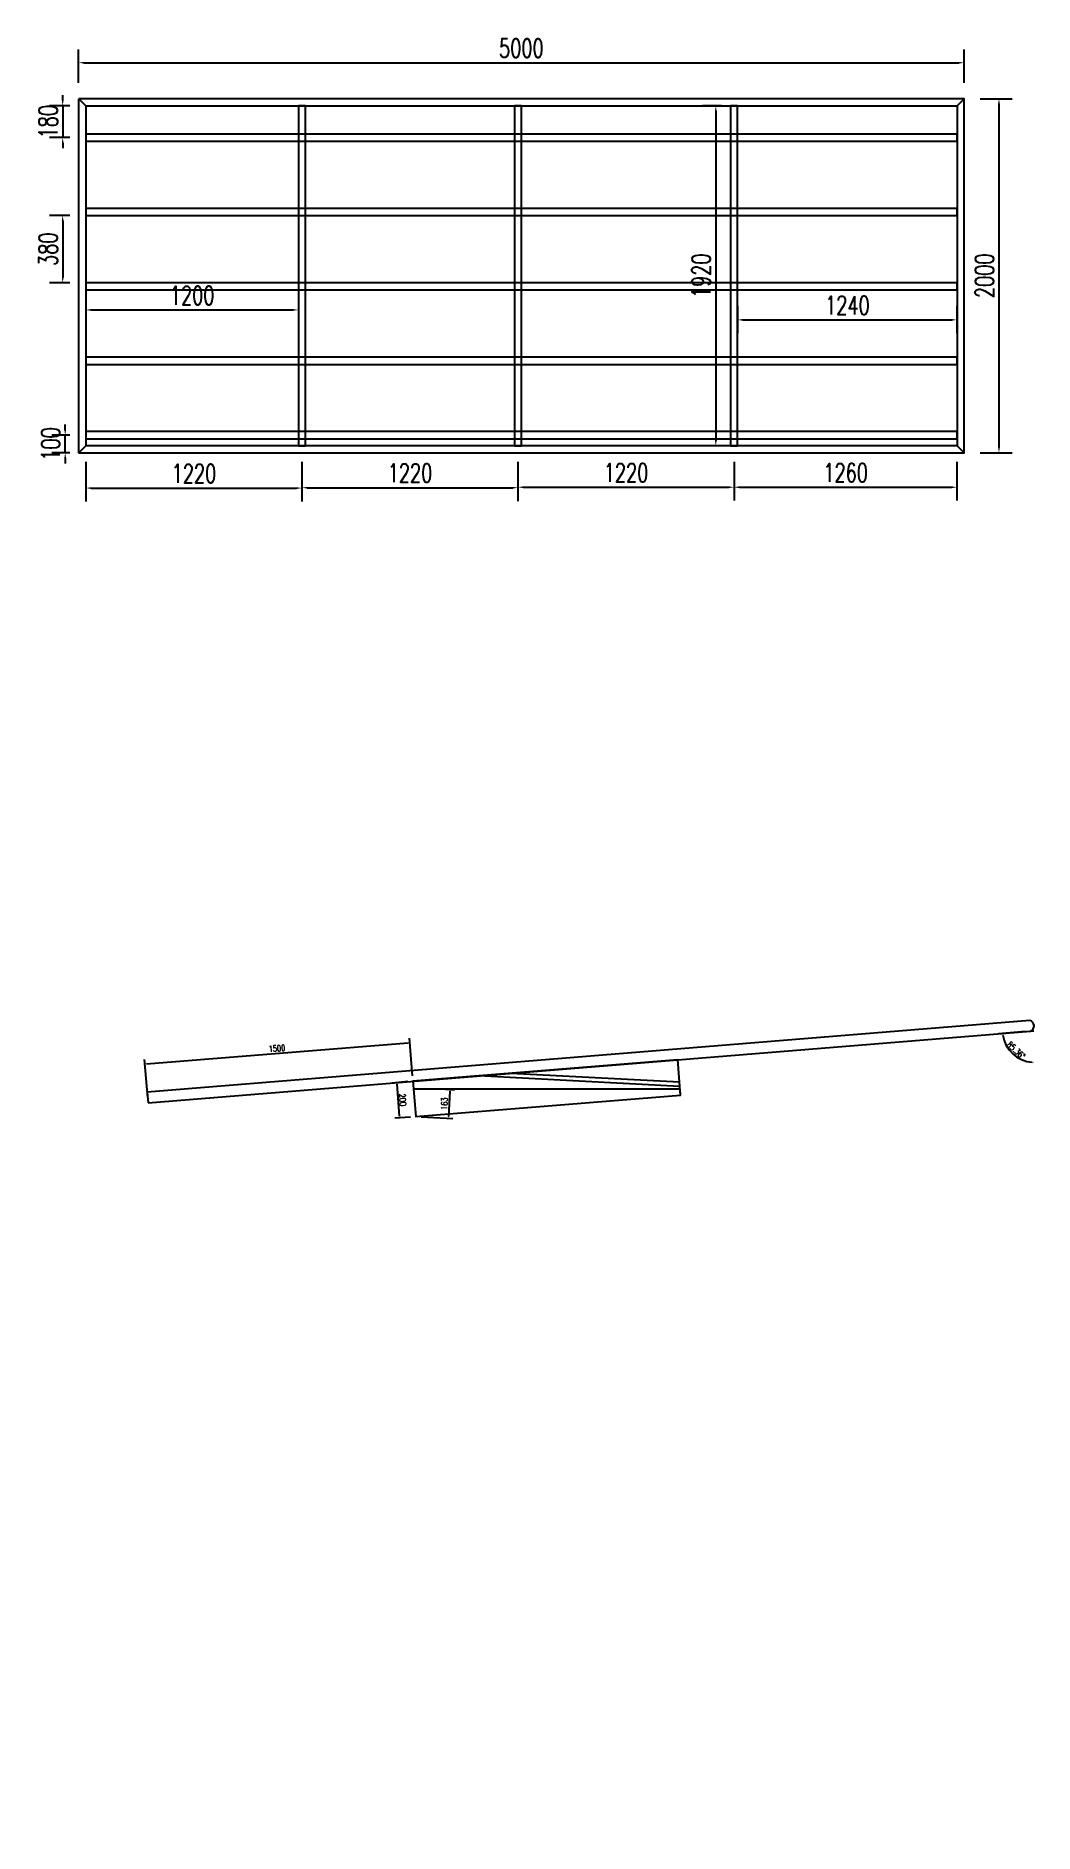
# Model space of a CAD drawing. Header units: millimetres. Extents: x -1088552 to 100, y 985 to 1353733.
# Drawn here: x -891124 to -885488, y 1289959 to 1300107 of the extents above; entities that cross this region are included whole.
import ezdxf

# ---------------------------------------------------------------- set-up
doc = ezdxf.new("R2010")
doc.units = ezdxf.units.MM
doc.header["$LTSCALE"] = 10
doc.layers.get('0').update_dxf_attribs({"linetype": 'CONTINUOUS'})
doc.layers.get('DEFPOINTS').update_dxf_attribs({"linetype": 'CONTINUOUS'})
doc.layers.add('W-STEEL_FRAME钢架', color=3, linetype='CONTINUOUS')
doc.styles.add('STANDARD_T3', font='simplex.shx', dxfattribs={"width": 0.7, "bigfont": 'gbcbig.shx'})
doc.dimstyles.new('W&&10', dxfattribs={"dimtxt": 35, "dimasz": 10, "dimexe": 25, "dimexo": 30, "dimgap": 10, "dimtad": 1, "dimdec": 0, "dimzin": 0, "dimdsep": 46, "dimtxsty": 'STANDARD_T3', "dimcen": 0.09, "dimclrd": 1, "dimclre": 1, "dimclrt": 7, "dimazin": 2, "dimtfac": 1, "dimtdec": 0, "dimtix": 1, "dimtmove": 2, "dimatfit": 3, "dimfxl": 100, "dimtolj": 1, "dimtzin": 0, "dimarcsym": 0})
doc.dimstyles.new('W&&30', dxfattribs={"dimtxt": 105, "dimasz": 30, "dimexe": 75, "dimexo": 90, "dimgap": 30, "dimtad": 1, "dimdec": 0, "dimzin": 0, "dimdsep": 46, "dimtxsty": 'STANDARD_T3', "dimcen": 0.09, "dimclrd": 1, "dimclre": 1, "dimclrt": 7, "dimazin": 2, "dimtfac": 1, "dimtdec": 0, "dimtix": 1, "dimtmove": 2, "dimatfit": 3, "dimfxl": 100, "dimtolj": 1, "dimtzin": 0, "dimarcsym": 0})

msp = doc.modelspace()

# ---------------------------------------------------------------- blocks, each defined once
blk = doc.blocks.new('*D210')
at = {"color": 1, "lineweight": -2, "transparency": 16777216}
for p, q in [((-890843, 1297703), (-890843, 1297479)), ((-889622, 1297703), (-889622, 1297479)), ((-890813, 1297554), (-889652, 1297554))]:
    blk.add_line(p, q, dxfattribs=at)
at = {"color": 1, "transparency": 16777216}
for points in [[(-890813, 1297559), (-890813, 1297549), (-890843, 1297554)], [(-889652, 1297559), (-889652, 1297549), (-889622, 1297554)]]:
    blk.add_solid(points, dxfattribs=at)
at = {"layer": 'DEFPOINTS', "color": 0, "transparency": 16777216}
for p in [(-890843, 1297793), (-889622, 1297793), (-889622, 1297554)]:
    blk.add_point(p, dxfattribs=at)
at = {"color": 7, "transparency": 16777216, "insert": (-890232, 1297636), "char_height": 105, "attachment_point": 5, "style": 'STANDARD_T3'}
blk.add_mtext('\\A1;1220', dxfattribs=at)
blk = doc.blocks.new('*U211')
at = {"transparency": 33554687}
blk.add_lwpolyline([(-20, 730), (-20, -1190), (20, -1190), (20, 730)], close=True, dxfattribs=at)
blk = doc.blocks.new('*U212')
at = {"color": 0, "linetype": 'ByBlock', "lineweight": -2, "transparency": 16777216}
for p in [(0, 0), (1220, 0), (2440, 0)]:
    blk.add_blockref('*U211', p, dxfattribs=at)
blk = doc.blocks.new('*D213')
at = {"color": 1, "lineweight": -2, "transparency": 16777216}
for p, q in [((-889622, 1297703), (-889622, 1297481)), ((-888402, 1297703), (-888402, 1297481)), ((-889592, 1297556), (-888432, 1297556))]:
    blk.add_line(p, q, dxfattribs=at)
at = {"color": 1, "transparency": 16777216}
for points in [[(-889592, 1297561), (-889592, 1297551), (-889622, 1297556)], [(-888432, 1297561), (-888432, 1297551), (-888402, 1297556)]]:
    blk.add_solid(points, dxfattribs=at)
at = {"layer": 'DEFPOINTS', "color": 0, "transparency": 16777216}
for p in [(-889622, 1297793), (-888402, 1297793), (-888402, 1297556)]:
    blk.add_point(p, dxfattribs=at)
at = {"color": 7, "transparency": 16777216, "insert": (-889012, 1297639), "char_height": 105, "attachment_point": 5, "style": 'STANDARD_T3'}
blk.add_mtext('\\A1;1220', dxfattribs=at)
blk = doc.blocks.new('*D214')
at = {"color": 1, "lineweight": -2, "transparency": 16777216}
for p, q in [((-890959, 1297883), (-890959, 1297913)), ((-890933, 1297853), (-891034, 1297853)), ((-890959, 1297753), (-890959, 1297853)), ((-890933, 1297753), (-891034, 1297753)), ((-890959, 1297723), (-890959, 1297693))]:
    blk.add_line(p, q, dxfattribs=at)
at = {"color": 1, "transparency": 16777216}
for points in [[(-890964, 1297883), (-890954, 1297883), (-890959, 1297853)], [(-890964, 1297723), (-890954, 1297723), (-890959, 1297753)]]:
    blk.add_solid(points, dxfattribs=at)
at = {"layer": 'DEFPOINTS', "color": 0, "transparency": 16777216}
for p in [(-890959, 1297853), (-890843, 1297853), (-890843, 1297753)]:
    blk.add_point(p, dxfattribs=at)
at = {"color": 7, "transparency": 16777216, "insert": (-891041, 1297803), "char_height": 105, "attachment_point": 5, "rotation": 90, "style": 'STANDARD_T3'}
blk.add_mtext('\\A1;100', dxfattribs=at)
blk = doc.blocks.new('*D215')
at = {"color": 1, "lineweight": -2, "transparency": 16777216}
for p, q in [((-888402, 1297703), (-888402, 1297484)), ((-887182, 1297703), (-887182, 1297484)), ((-888372, 1297559), (-887212, 1297559))]:
    blk.add_line(p, q, dxfattribs=at)
at = {"color": 1, "transparency": 16777216}
for points in [[(-888372, 1297564), (-888372, 1297554), (-888402, 1297559)], [(-887212, 1297564), (-887212, 1297554), (-887182, 1297559)]]:
    blk.add_solid(points, dxfattribs=at)
at = {"layer": 'DEFPOINTS', "color": 0, "transparency": 16777216}
for p in [(-888402, 1297793), (-887182, 1297793), (-887182, 1297559)]:
    blk.add_point(p, dxfattribs=at)
at = {"color": 7, "transparency": 16777216, "insert": (-887792, 1297641), "char_height": 105, "attachment_point": 5, "style": 'STANDARD_T3'}
blk.add_mtext('\\A1;1220', dxfattribs=at)
blk = doc.blocks.new('*D216')
at = {"color": 1, "lineweight": -2, "transparency": 16777216}
for p, q in [((-887182, 1297703), (-887182, 1297484)), ((-885923, 1297703), (-885923, 1297484)), ((-887152, 1297559), (-885953, 1297559))]:
    blk.add_line(p, q, dxfattribs=at)
at = {"color": 1, "transparency": 16777216}
for points in [[(-887152, 1297564), (-887152, 1297554), (-887182, 1297559)], [(-885953, 1297564), (-885953, 1297554), (-885923, 1297559)]]:
    blk.add_solid(points, dxfattribs=at)
at = {"layer": 'DEFPOINTS', "color": 0, "transparency": 16777216}
for p in [(-887182, 1297793), (-885923, 1297793), (-885923, 1297559)]:
    blk.add_point(p, dxfattribs=at)
at = {"color": 7, "transparency": 16777216, "insert": (-886552, 1297641), "char_height": 105, "attachment_point": 5, "style": 'STANDARD_T3'}
blk.add_mtext('\\A1;1260', dxfattribs=at)
blk = doc.blocks.new('*U217')
at = {"transparency": 33554687}
blk.add_lwpolyline([(-2440, -20), (2480, -20), (2480, 20), (-2440, 20)], close=True, dxfattribs=at)
blk = doc.blocks.new('*U218')
at = {"color": 0, "linetype": 'ByBlock', "lineweight": -2, "transparency": 16777216}
for p in [(0, 1680), (0, 1260), (0, 840), (0, 420), (0, 0)]:
    blk.add_blockref('*U217', p, dxfattribs=at)
blk = doc.blocks.new('*D219')
at = {"color": 1, "lineweight": -2, "transparency": 16777216}
for p, q in [((-885793, 1299753), (-885611, 1299753)), ((-885686, 1299723), (-885686, 1297783)), ((-885793, 1297753), (-885611, 1297753))]:
    blk.add_line(p, q, dxfattribs=at)
at = {"color": 1, "transparency": 16777216}
for points in [[(-885691, 1299723), (-885681, 1299723), (-885686, 1299753)], [(-885691, 1297783), (-885681, 1297783), (-885686, 1297753)]]:
    blk.add_solid(points, dxfattribs=at)
at = {"layer": 'DEFPOINTS', "color": 0, "transparency": 16777216}
for p in [(-885883, 1299753), (-885883, 1297753), (-885686, 1297753)]:
    blk.add_point(p, dxfattribs=at)
at = {"color": 7, "transparency": 16777216, "insert": (-885768, 1298753), "char_height": 105, "attachment_point": 5, "rotation": 90, "style": 'STANDARD_T3'}
blk.add_mtext('\\A1;2000', dxfattribs=at)
blk = doc.blocks.new('*D220')
at = {"color": 1, "lineweight": -2, "transparency": 16777216}
for p, q in [((-890883, 1299843), (-890883, 1300031)), ((-885883, 1299843), (-885883, 1300031)), ((-890853, 1299956), (-885913, 1299956))]:
    blk.add_line(p, q, dxfattribs=at)
at = {"color": 1, "transparency": 16777216}
for points in [[(-890853, 1299961), (-890853, 1299951), (-890883, 1299956)], [(-885913, 1299961), (-885913, 1299951), (-885883, 1299956)]]:
    blk.add_solid(points, dxfattribs=at)
at = {"layer": 'DEFPOINTS', "color": 0, "transparency": 16777216}
for p in [(-885883, 1299956), (-890883, 1299753), (-885883, 1299753)]:
    blk.add_point(p, dxfattribs=at)
at = {"color": 7, "transparency": 16777216, "insert": (-888383, 1300038), "char_height": 105, "attachment_point": 5, "style": 'STANDARD_T3'}
blk.add_mtext('\\A1;5000', dxfattribs=at)
blk = doc.blocks.new('*D229')
at = {"color": 1, "lineweight": -2, "transparency": 16777216}
for p, q in [((-890973, 1299743), (-890973, 1299773)), ((-890933, 1299713), (-891048, 1299713)), ((-890973, 1299713), (-890973, 1299533)), ((-890933, 1299533), (-891048, 1299533)), ((-890973, 1299503), (-890973, 1299473))]:
    blk.add_line(p, q, dxfattribs=at)
at = {"color": 1, "transparency": 16777216}
for points in [[(-890978, 1299743), (-890968, 1299743), (-890973, 1299713)], [(-890978, 1299503), (-890968, 1299503), (-890973, 1299533)]]:
    blk.add_solid(points, dxfattribs=at)
at = {"layer": 'DEFPOINTS', "color": 0, "transparency": 16777216}
for p in [(-890843, 1299713), (-890973, 1299533), (-890843, 1299533)]:
    blk.add_point(p, dxfattribs=at)
at = {"color": 7, "transparency": 16777216, "insert": (-891055, 1299623), "char_height": 105, "attachment_point": 5, "rotation": 90, "style": 'STANDARD_T3'}
blk.add_mtext('\\A1;180', dxfattribs=at)
blk = doc.blocks.new('*D233')
at = {"color": 1, "lineweight": -2, "transparency": 16777216}
for p, q in [((-889025, 1294202), (-889113, 1294194)), ((-889087, 1294187), (-889073, 1294007)), ((-889009, 1294002), (-889097, 1293995))]:
    blk.add_line(p, q, dxfattribs=at)
at = {"color": 1, "transparency": 16777216}
for points in [[(-889086, 1294187), (-889089, 1294186), (-889088, 1294197)], [(-889071, 1294007), (-889074, 1294007), (-889072, 1293997)]]:
    blk.add_solid(points, dxfattribs=at)
at = {"layer": 'DEFPOINTS', "color": 0, "transparency": 16777216}
for p in [(-888995, 1294204), (-889072, 1293997), (-888979, 1294005)]:
    blk.add_point(p, dxfattribs=at)
at = {"color": 7, "transparency": 16777216, "insert": (-889053, 1294099), "char_height": 35, "attachment_point": 5, "rotation": 274.6421, "style": 'STANDARD_T3'}
blk.add_mtext('\\A1;200', dxfattribs=at)
blk = doc.blocks.new('*D232')
at = {"color": 1, "lineweight": -2, "transparency": 16777216}
for p, q in [((-888998, 1294234), (-889015, 1294448)), ((-890499, 1294303), (-889023, 1294422)), ((-890493, 1294113), (-890511, 1294327))]:
    blk.add_line(p, q, dxfattribs=at)
at = {"color": 1, "transparency": 16777216}
for points in [[(-889023, 1294424), (-889023, 1294421), (-889013, 1294423)], [(-890499, 1294304), (-890498, 1294301), (-890509, 1294302)]]:
    blk.add_solid(points, dxfattribs=at)
at = {"layer": 'DEFPOINTS', "color": 0, "transparency": 16777216}
for p in [(-889013, 1294423), (-888995, 1294204), (-890491, 1294083)]:
    blk.add_point(p, dxfattribs=at)
at = {"color": 7, "transparency": 16777216, "insert": (-889763, 1294390), "char_height": 35, "attachment_point": 5, "rotation": 4.6421, "style": 'STANDARD_T3'}
blk.add_mtext('\\A1;1500', dxfattribs=at)
blk = doc.blocks.new('*D234')
at = {"color": 1, "lineweight": -2, "transparency": 16777216}
for p, q in [((-888811, 1294159), (-888761, 1294156)), ((-888787, 1294148), (-888794, 1294005)), ((-888949, 1294003), (-888770, 1293994))]:
    blk.add_line(p, q, dxfattribs=at)
at = {"color": 1, "transparency": 16777216}
for points in [[(-888788, 1294148), (-888785, 1294148), (-888786, 1294158)], [(-888796, 1294005), (-888792, 1294005), (-888795, 1293995)]]:
    blk.add_solid(points, dxfattribs=at)
at = {"layer": 'DEFPOINTS', "color": 0, "transparency": 16777216}
for p in [(-888841, 1294160), (-888979, 1294005), (-888795, 1293995)]:
    blk.add_point(p, dxfattribs=at)
at = {"color": 7, "transparency": 16777216, "insert": (-888818, 1294078), "char_height": 35, "attachment_point": 5, "rotation": 87.0137, "style": 'STANDARD_T3'}
blk.add_mtext('\\A1;163', dxfattribs=at)
blk = doc.blocks.new('*D235')
at = {"color": 1, "lineweight": -2, "transparency": 16777216}
blk.add_line((-885537, 1294485), (-885689, 1294473), dxfattribs=at)
blk.add_arc((-885488, 1294489), 177, 187.8823, 266.7598, dxfattribs=at)
at = {"color": 1, "transparency": 16777216}
for points in [[(-885665, 1294464), (-885661, 1294465), (-885664, 1294475)], [(-885498, 1294314), (-885498, 1294311), (-885488, 1294312)]]:
    blk.add_solid(points, dxfattribs=at)
at = {"layer": 'DEFPOINTS', "color": 0, "transparency": 16777216}
for p in [(-885507, 1294487), (-885489, 1294489), (-885488, 1294540), (-885636, 1294392), (-885488, 1289959)]:
    blk.add_point(p, dxfattribs=at)
at = {"color": 7, "transparency": 16777216, "insert": (-885589, 1294379), "char_height": 35, "attachment_point": 5, "rotation": 317.3211, "style": 'STANDARD_T3'}
blk.add_mtext('\\A1;85.36°', dxfattribs=at)
blk = doc.blocks.new('*D554')
at = {"color": 1, "lineweight": -2, "transparency": 16777216}
for p, q in [((-890843, 1298643), (-890843, 1298485)), ((-889642, 1298643), (-889642, 1298485)), ((-890813, 1298560), (-889672, 1298560))]:
    blk.add_line(p, q, dxfattribs=at)
at = {"color": 1, "transparency": 16777216}
for points in [[(-890813, 1298565), (-890813, 1298555), (-890843, 1298560)], [(-889672, 1298565), (-889672, 1298555), (-889642, 1298560)]]:
    blk.add_solid(points, dxfattribs=at)
at = {"layer": 'DEFPOINTS', "color": 0, "transparency": 16777216}
for p in [(-890843, 1298733), (-889642, 1298733), (-889642, 1298560)]:
    blk.add_point(p, dxfattribs=at)
at = {"color": 7, "transparency": 16777216, "insert": (-890242, 1298642), "char_height": 105, "attachment_point": 5, "style": 'STANDARD_T3'}
blk.add_mtext('\\A1;1200', dxfattribs=at)
blk = doc.blocks.new('*D555')
at = {"color": 1, "lineweight": -2, "transparency": 16777216}
for p, q in [((-887162, 1298583), (-887162, 1298429)), ((-885923, 1298583), (-885923, 1298429)), ((-887132, 1298504), (-885953, 1298504))]:
    blk.add_line(p, q, dxfattribs=at)
at = {"color": 1, "transparency": 16777216}
for points in [[(-887132, 1298509), (-887132, 1298499), (-887162, 1298504)], [(-885953, 1298509), (-885953, 1298499), (-885923, 1298504)]]:
    blk.add_solid(points, dxfattribs=at)
at = {"layer": 'DEFPOINTS', "color": 0, "transparency": 16777216}
for p in [(-887162, 1298673), (-885923, 1298673), (-885923, 1298504)]:
    blk.add_point(p, dxfattribs=at)
at = {"color": 7, "transparency": 16777216, "insert": (-886542, 1298586), "char_height": 105, "attachment_point": 5, "style": 'STANDARD_T3'}
blk.add_mtext('\\A1;1240', dxfattribs=at)
blk = doc.blocks.new('*D587')
at = {"color": 1, "lineweight": -2, "transparency": 16777216}
for p, q in [((-890933, 1299093), (-891048, 1299093)), ((-890973, 1299063), (-890973, 1298743)), ((-890933, 1298713), (-891048, 1298713))]:
    blk.add_line(p, q, dxfattribs=at)
at = {"color": 1, "transparency": 16777216}
for points in [[(-890978, 1299063), (-890968, 1299063), (-890973, 1299093)], [(-890978, 1298743), (-890968, 1298743), (-890973, 1298713)]]:
    blk.add_solid(points, dxfattribs=at)
at = {"layer": 'DEFPOINTS', "color": 0, "transparency": 16777216}
for p in [(-890843, 1299093), (-890973, 1298713), (-890843, 1298713)]:
    blk.add_point(p, dxfattribs=at)
at = {"color": 7, "transparency": 16777216, "insert": (-891055, 1298903), "char_height": 105, "attachment_point": 5, "rotation": 90, "style": 'STANDARD_T3'}
blk.add_mtext('\\A1;380', dxfattribs=at)
blk = doc.blocks.new('*D597')
at = {"color": 1, "lineweight": -2, "transparency": 16777216}
for p, q in [((-887252, 1299713), (-887360, 1299713)), ((-887285, 1299683), (-887285, 1297823)), ((-887252, 1297793), (-887360, 1297793))]:
    blk.add_line(p, q, dxfattribs=at)
at = {"color": 1, "transparency": 16777216}
for points in [[(-887290, 1299683), (-887280, 1299683), (-887285, 1299713)], [(-887290, 1297823), (-887280, 1297823), (-887285, 1297793)]]:
    blk.add_solid(points, dxfattribs=at)
at = {"layer": 'DEFPOINTS', "color": 0, "transparency": 16777216}
for p in [(-887162, 1299713), (-887285, 1297793), (-887162, 1297793)]:
    blk.add_point(p, dxfattribs=at)
at = {"color": 7, "transparency": 16777216, "insert": (-887368, 1298753), "char_height": 105, "attachment_point": 5, "rotation": 90, "style": 'STANDARD_T3'}
blk.add_mtext('\\A1;1920', dxfattribs=at)

# ---------------------------------------------------------------- dimensions: what is measured, and where the dimension line sits
at = {"transparency": 33554687}
for base, p1, p2, picture, middle in [((-885882.5, 1299955.9), (-890882.5, 1299752.8), (-885882.5, 1299752.8), '*D220', (-888382.5, 1300038.4)), ((-889642.2, 1298559.6), (-890842.5, 1298732.7), (-889642.2, 1298732.7), '*D554', (-890242.4, 1298642.1)), ((-885922.5, 1298503.7), (-887162.2, 1298672.7), (-885922.5, 1298672.7), '*D555', (-886542.4, 1298586.2)), ((-889622.2, 1297553.8), (-890842.5, 1297792.8), (-889622.2, 1297792.8), '*D210', (-890232.4, 1297636.3)), ((-888402.2, 1297556.3), (-889622.2, 1297792.8), (-888402.2, 1297792.8), '*D213', (-889012.2, 1297638.8)), ((-887182.2, 1297558.8), (-888402.2, 1297792.8), (-887182.2, 1297792.8), '*D215', (-887792.2, 1297641.3)), ((-885922.5, 1297558.8), (-887182.2, 1297792.8), (-885922.5, 1297792.8), '*D216', (-886552.4, 1297641.3))]:
    dim = msp.add_linear_dim(base=base, p1=p1, p2=p2, dimstyle='W&&30', dxfattribs=at)
    dim.commit()
    dim.dimension.update_dxf_attribs({"geometry": picture, "text_midpoint": middle})
for p1, p2, distance, dimstyle, picture, middle in [((-890842.5, 1299712.8), (-890842.5, 1299532.7), -130.2, 'W&&30', '*D229', (-891055.2, 1299622.7)), ((-890490.7, 1294082.6), (-888995.2, 1294204.1), 219.8, 'W&&10', '*D232', (-889763, 1294389.8)), ((-888995.2, 1294204.1), (-888979, 1294004.9), -93.3, 'W&&10', '*D233', (-889052.6, 1294099.2))]:
    dim = msp.add_aligned_dim(p1=p1, p2=p2, distance=distance, dimstyle=dimstyle, dxfattribs=at)
    dim.commit()
    dim.dimension.update_dxf_attribs({"geometry": picture, "text_midpoint": middle})
for base, p1, p2, angle, dimstyle, picture, middle in [((-885685.6, 1297752.8), (-885882.5, 1299752.8), (-885882.5, 1297752.8), 90, 'W&&30', '*D219', (-885768.1, 1298752.8)), ((-887285.2, 1297792.8), (-887162.2, 1299712.8), (-887162.2, 1297792.8), 90, 'W&&30', '*D597', (-887367.7, 1298752.8)), ((-890972.7, 1298712.7), (-890842.5, 1299092.7), (-890842.5, 1298712.7), 90, 'W&&30', '*D587', (-891055.2, 1298902.7)), ((-890958.8, 1297852.7), (-890842.5, 1297752.8), (-890842.5, 1297852.7), 90, 'W&&30', '*D214', (-891041.3, 1297802.7)), ((-888794.5, 1293995.3), (-888840.7, 1294160.5), (-888979, 1294004.9), 87.01374, 'W&&10', '*D234', (-888817.8, 1294077.9))]:
    dim = msp.add_linear_dim(base=base, p1=p1, p2=p2, angle=angle, dimstyle=dimstyle, dxfattribs=at)
    dim.commit()
    dim.dimension.update_dxf_attribs({"geometry": picture, "text_midpoint": middle})
dim = msp.add_angular_dim_2l(base=(-885635.9156, 1294392.2935), line1=((-885487.753, 1289958.7795), (-885487.753, 1294540.4728)), line2=((-885507.1207, 1294487.2874), (-885489.1525, 1294488.7464)), dimstyle='W&&10', dxfattribs=at)
dim.commit()
dim.dimension.update_dxf_attribs({"geometry": '*D235', "text_midpoint": (-885588.9984, 1294379.0606)})

# ---------------------------------------------------------------- linework, layer by layer
at = {"transparency": 33554687}
msp.add_line((-885507.1, 1294487.3), (-885489.2, 1294488.7), dxfattribs=at)
msp.add_lwpolyline([(-890490.7, 1294082.6), (-885507.1, 1294487.3, 0.725449), (-885512, 1294547.1), (-890495.6, 1294142.4)], format="xyb", close=True, dxfattribs=at)
msp.add_lwpolyline([(-888979, 1294004.9), (-887483.9, 1294126.3), (-887500.1, 1294325.5), (-888995.2, 1294204.1)], close=True, dxfattribs=at)
at = {"color": 6, "transparency": 33554687}
msp.add_lwpolyline([(-887489.8, 1294198.8), (-888441.7, 1294249), (-888995.2, 1294204.1), (-888979, 1294004.9), (-887483.9, 1294126.3)], close=True, dxfattribs=at)
at = {"color": 5, "transparency": 33554687}
msp.add_lwpolyline([(-887487.9, 1294175.2), (-888625.3, 1294234.1), (-888995.2, 1294204.1), (-888979, 1294004.9), (-887483.9, 1294126.3)], close=True, dxfattribs=at)
at = {"color": 1, "transparency": 33554687}
msp.add_lwpolyline([(-887483.9, 1294126.3), (-887486.7, 1294160.5), (-888840.7, 1294160.5), (-888991.7, 1294160.5), (-888979, 1294004.9)], close=True, dxfattribs=at)
at = {"layer": 'W-STEEL_FRAME钢架', "transparency": 33554687}
for points in [[(-890882.5, 1299752.8), (-890842.5, 1299712.8), (-885922.5, 1299712.8), (-885882.5, 1299752.8)], [(-890882.5, 1299752.8), (-890842.5, 1299712.8), (-890842.5, 1297792.8), (-890882.5, 1297752.8)], [(-885882.5, 1299752.8), (-885922.5, 1299712.8), (-885922.5, 1297792.8), (-885882.5, 1297752.8)], [(-885882.5, 1297752.8), (-885922.5, 1297792.8), (-890842.5, 1297792.8), (-890882.5, 1297752.8)]]:
    msp.add_lwpolyline(points, close=True, dxfattribs=at)

# ---------------------------------------------------------------- block references
at = {"transparency": 33554687}
for name, p in [('*U212', (-889622.2, 1298982.8)), ('*U218', (-888402.5, 1297852.7))]:
    msp.add_blockref(name, p, dxfattribs=at)

msp.set_redraw_order([(e.dxf.handle, doc.entitydb.next_handle()) for e in msp.query("TEXT MTEXT ATTDEF DIMENSION ARC_DIMENSION")])  # texts and dimensions are drawn at this point

doc.saveas('drawing.dxf')
